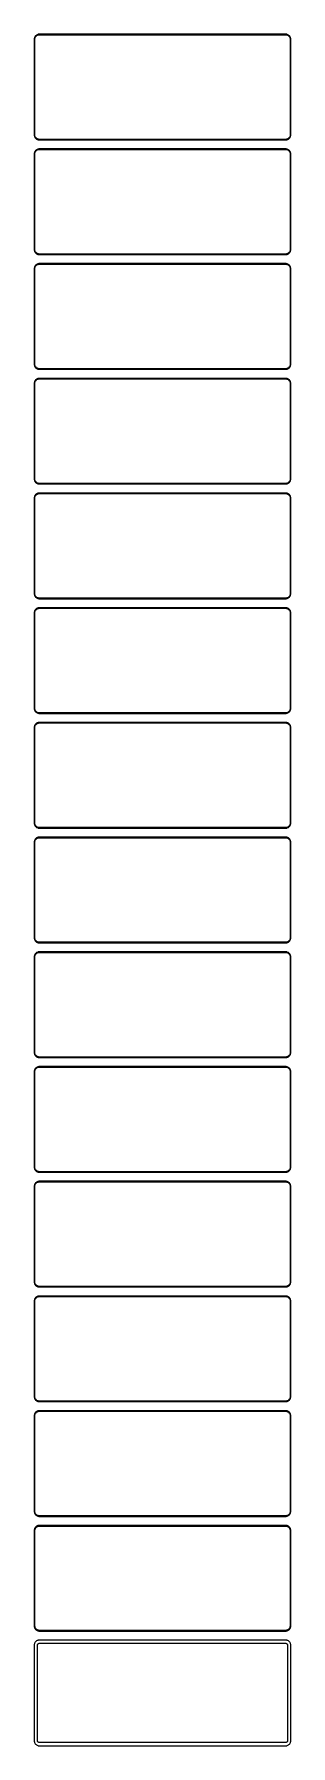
# Model space of a CAD drawing. Header units: metres. Extents: x -128 to 128, y 1658 to 3358.
import ezdxf

# ---------------------------------------------------------------- set-up
doc = ezdxf.new("R2010")
doc.units = ezdxf.units.M

msp = doc.modelspace()

# ---------------------------------------------------------------- linework, layer by layer
for p, q in [((-127.461, 3354.13), (-127.5, 3353.5)), ((-127.5, 3353.5), (-127.5, 3258.5)), ((-127.343, 3354.74), (-127.461, 3354.13)), ((-127.149, 3355.34), (-127.343, 3354.74)), ((-126.882, 3355.91), (-127.149, 3355.34)), ((-127, 3353.25), (-126.963, 3353.85)), ((-127, 3258.75), (-127, 3353.25)), ((-126.963, 3353.85), (-126.851, 3354.43)), ((-126.545, 3356.44), (-126.882, 3355.91)), ((-126.851, 3354.43), (-126.666, 3355)), ((-126.666, 3355), (-126.412, 3355.54)), ((-126.145, 3356.92), (-126.545, 3356.44)), ((-126.412, 3355.54), (-126.093, 3356.04)), ((-125.687, 3357.35), (-126.145, 3356.92)), ((-126.093, 3356.04), (-125.713, 3356.5)), ((-125.713, 3356.5), (-125.278, 3356.91)), ((-125.179, 3357.72), (-125.687, 3357.35)), ((-125.278, 3356.91), (-124.795, 3357.26)), ((-124.629, 3358.02), (-125.179, 3357.72)), ((-124.795, 3357.26), (-124.272, 3357.55)), ((-124.045, 3358.26), (-124.629, 3358.02)), ((-124.272, 3357.55), (-123.718, 3357.77)), ((-123.437, 3358.41), (-124.045, 3358.26)), ((-123.718, 3357.77), (-123.14, 3357.92)), ((-122.814, 3358.49), (-123.437, 3358.41)), ((-123.14, 3357.92), (-122.548, 3357.99)), ((122.814, 3358.49), (-122.814, 3358.49)), ((-122.548, 3357.99), (122.548, 3357.99)), ((122.548, 3357.99), (123.14, 3357.92)), ((123.437, 3358.41), (122.814, 3358.49)), ((123.14, 3357.92), (123.718, 3357.77)), ((124.045, 3358.26), (123.437, 3358.41)), ((123.718, 3357.77), (124.272, 3357.55)), ((124.629, 3358.02), (124.045, 3358.26)), ((124.272, 3357.55), (124.795, 3357.26)), ((125.179, 3357.72), (124.629, 3358.02)), ((124.795, 3357.26), (125.278, 3356.91)), ((125.687, 3357.35), (125.179, 3357.72)), ((125.278, 3356.91), (125.713, 3356.5)), ((126.145, 3356.92), (125.687, 3357.35)), ((125.713, 3356.5), (126.093, 3356.04)), ((126.093, 3356.04), (126.412, 3355.54)), ((126.545, 3356.44), (126.145, 3356.92)), ((126.412, 3355.54), (126.666, 3355)), ((126.882, 3355.91), (126.545, 3356.44)), ((126.666, 3355), (126.851, 3354.43)), ((126.851, 3354.43), (126.963, 3353.85)), ((127.149, 3355.34), (126.882, 3355.91)), ((126.963, 3353.85), (127, 3353.25)), ((127, 3353.25), (127, 3258.75)), ((127.343, 3354.74), (127.149, 3355.34)), ((127.461, 3354.13), (127.343, 3354.74)), ((127.5, 3353.5), (127.461, 3354.13)), ((127.5, 3258.5), (127.5, 3353.5)), ((-127.5, 3258.5), (-127.461, 3257.87)), ((-127.461, 3257.87), (-127.343, 3257.26)), ((-127.343, 3257.26), (-127.149, 3256.66)), ((-127.149, 3256.66), (-126.882, 3256.09)), ((-126.963, 3258.15), (-127, 3258.75)), ((-126.851, 3257.57), (-126.963, 3258.15)), ((-126.882, 3256.09), (-126.545, 3255.56)), ((-126.666, 3257), (-126.851, 3257.57)), ((-126.412, 3256.46), (-126.666, 3257)), ((-126.545, 3255.56), (-126.145, 3255.08)), ((-126.093, 3255.96), (-126.412, 3256.46)), ((-126.145, 3255.08), (-125.687, 3254.65)), ((-125.713, 3255.5), (-126.093, 3255.96)), ((-125.278, 3255.09), (-125.713, 3255.5)), ((-125.687, 3254.65), (-125.179, 3254.28)), ((-124.795, 3254.74), (-125.278, 3255.09)), ((-125.179, 3254.28), (-124.629, 3253.98)), ((-124.272, 3254.45), (-124.795, 3254.74)), ((-124.629, 3253.98), (-124.045, 3253.74)), ((-123.718, 3254.23), (-124.272, 3254.45)), ((-124.045, 3253.74), (-123.437, 3253.59)), ((-123.14, 3254.08), (-123.718, 3254.23)), ((-123.437, 3253.59), (-122.814, 3253.51)), ((-122.548, 3254.01), (-123.14, 3254.08)), ((-122.814, 3253.51), (122.814, 3253.51)), ((122.548, 3254.01), (-122.548, 3254.01)), ((123.14, 3254.08), (122.548, 3254.01)), ((122.814, 3253.51), (123.437, 3253.59)), ((123.718, 3254.23), (123.14, 3254.08)), ((123.437, 3253.59), (124.045, 3253.74)), ((124.272, 3254.45), (123.718, 3254.23)), ((124.045, 3253.74), (124.629, 3253.98)), ((124.795, 3254.74), (124.272, 3254.45)), ((124.629, 3253.98), (125.179, 3254.28)), ((125.278, 3255.09), (124.795, 3254.74)), ((125.179, 3254.28), (125.687, 3254.65)), ((125.713, 3255.5), (125.278, 3255.09)), ((125.687, 3254.65), (126.145, 3255.08)), ((126.093, 3255.96), (125.713, 3255.5)), ((126.412, 3256.46), (126.093, 3255.96)), ((126.145, 3255.08), (126.545, 3255.56)), ((126.666, 3257), (126.412, 3256.46)), ((126.545, 3255.56), (126.882, 3256.09)), ((126.851, 3257.57), (126.666, 3257)), ((126.963, 3258.15), (126.851, 3257.57)), ((126.882, 3256.09), (127.149, 3256.66)), ((127, 3258.75), (126.963, 3258.15)), ((127.149, 3256.66), (127.343, 3257.26)), ((127.343, 3257.26), (127.461, 3257.87)), ((127.461, 3257.87), (127.5, 3258.5)), ((-127.461, 3240.13), (-127.5, 3239.5)), ((-127.5, 3239.5), (-127.5, 3144.5)), ((-127.343, 3240.74), (-127.461, 3240.13)), ((-127.149, 3241.34), (-127.343, 3240.74)), ((-126.882, 3241.91), (-127.149, 3241.34)), ((-127, 3239.25), (-126.963, 3239.85)), ((-127, 3144.75), (-127, 3239.25)), ((-126.963, 3239.85), (-126.851, 3240.43)), ((-126.545, 3242.44), (-126.882, 3241.91)), ((-126.851, 3240.43), (-126.666, 3241)), ((-126.666, 3241), (-126.412, 3241.54)), ((-126.145, 3242.92), (-126.545, 3242.44)), ((-126.412, 3241.54), (-126.093, 3242.04)), ((-125.687, 3243.35), (-126.145, 3242.92)), ((-126.093, 3242.04), (-125.713, 3242.5)), ((-125.713, 3242.5), (-125.278, 3242.91)), ((-125.179, 3243.72), (-125.687, 3243.35)), ((-125.278, 3242.91), (-124.795, 3243.26)), ((-124.629, 3244.02), (-125.179, 3243.72)), ((-124.795, 3243.26), (-124.272, 3243.55)), ((-124.045, 3244.26), (-124.629, 3244.02)), ((-124.272, 3243.55), (-123.718, 3243.77)), ((-123.437, 3244.41), (-124.045, 3244.26)), ((-123.718, 3243.77), (-123.14, 3243.92)), ((-122.814, 3244.49), (-123.437, 3244.41)), ((-123.14, 3243.92), (-122.548, 3243.99)), ((122.814, 3244.49), (-122.814, 3244.49)), ((-122.548, 3243.99), (122.548, 3243.99)), ((122.548, 3243.99), (123.14, 3243.92)), ((123.437, 3244.41), (122.814, 3244.49)), ((123.14, 3243.92), (123.718, 3243.77)), ((124.045, 3244.26), (123.437, 3244.41)), ((123.718, 3243.77), (124.272, 3243.55)), ((124.629, 3244.02), (124.045, 3244.26)), ((124.272, 3243.55), (124.795, 3243.26)), ((125.179, 3243.72), (124.629, 3244.02)), ((124.795, 3243.26), (125.278, 3242.91)), ((125.687, 3243.35), (125.179, 3243.72)), ((125.278, 3242.91), (125.713, 3242.5)), ((126.145, 3242.92), (125.687, 3243.35)), ((125.713, 3242.5), (126.093, 3242.04)), ((126.093, 3242.04), (126.412, 3241.54)), ((126.545, 3242.44), (126.145, 3242.92)), ((126.412, 3241.54), (126.666, 3241)), ((126.882, 3241.91), (126.545, 3242.44)), ((126.666, 3241), (126.851, 3240.43)), ((126.851, 3240.43), (126.963, 3239.85)), ((127.149, 3241.34), (126.882, 3241.91)), ((126.963, 3239.85), (127, 3239.25)), ((127, 3239.25), (127, 3144.75)), ((127.343, 3240.74), (127.149, 3241.34)), ((127.461, 3240.13), (127.343, 3240.74)), ((127.5, 3239.5), (127.461, 3240.13)), ((127.5, 3144.5), (127.5, 3239.5)), ((-127.5, 3144.5), (-127.461, 3143.87)), ((-127.461, 3143.87), (-127.343, 3143.26)), ((-127.343, 3143.26), (-127.149, 3142.66)), ((-127.149, 3142.66), (-126.882, 3142.09)), ((-126.963, 3144.15), (-127, 3144.75)), ((-126.851, 3143.57), (-126.963, 3144.15)), ((-126.882, 3142.09), (-126.545, 3141.56)), ((-126.666, 3143), (-126.851, 3143.57)), ((-126.412, 3142.46), (-126.666, 3143)), ((-126.545, 3141.56), (-126.145, 3141.08)), ((-126.093, 3141.96), (-126.412, 3142.46)), ((-126.145, 3141.08), (-125.687, 3140.65)), ((-125.713, 3141.5), (-126.093, 3141.96)), ((-125.278, 3141.09), (-125.713, 3141.5)), ((-125.687, 3140.65), (-125.179, 3140.28)), ((-124.795, 3140.74), (-125.278, 3141.09)), ((-125.179, 3140.28), (-124.629, 3139.98)), ((-124.629, 3130.02), (-125.179, 3129.72)), ((-124.272, 3140.45), (-124.795, 3140.74)), ((-124.629, 3139.98), (-124.045, 3139.74)), ((-124.045, 3130.26), (-124.629, 3130.02)), ((-123.718, 3140.23), (-124.272, 3140.45)), ((-124.045, 3139.74), (-123.437, 3139.59)), ((-123.437, 3130.41), (-124.045, 3130.26)), ((-123.14, 3140.08), (-123.718, 3140.23)), ((-123.718, 3129.77), (-123.14, 3129.92)), ((-123.437, 3139.59), (-122.814, 3139.51)), ((-122.814, 3130.49), (-123.437, 3130.41)), ((-122.548, 3140.01), (-123.14, 3140.08)), ((-123.14, 3129.92), (-122.548, 3129.99)), ((-122.814, 3139.51), (122.814, 3139.51)), ((122.814, 3130.49), (-122.814, 3130.49)), ((122.548, 3140.01), (-122.548, 3140.01)), ((-122.548, 3129.99), (122.548, 3129.99)), ((123.14, 3140.08), (122.548, 3140.01)), ((122.548, 3129.99), (123.14, 3129.92)), ((122.814, 3139.51), (123.437, 3139.59)), ((123.437, 3130.41), (122.814, 3130.49)), ((123.718, 3140.23), (123.14, 3140.08)), ((123.14, 3129.92), (123.718, 3129.77)), ((123.437, 3139.59), (124.045, 3139.74)), ((124.045, 3130.26), (123.437, 3130.41)), ((124.272, 3140.45), (123.718, 3140.23)), ((124.045, 3139.74), (124.629, 3139.98)), ((124.629, 3130.02), (124.045, 3130.26)), ((124.795, 3140.74), (124.272, 3140.45)), ((124.629, 3139.98), (125.179, 3140.28)), ((125.179, 3129.72), (124.629, 3130.02)), ((125.278, 3141.09), (124.795, 3140.74)), ((125.179, 3140.28), (125.687, 3140.65)), ((125.713, 3141.5), (125.278, 3141.09)), ((125.687, 3140.65), (126.145, 3141.08)), ((126.093, 3141.96), (125.713, 3141.5)), ((126.412, 3142.46), (126.093, 3141.96)), ((126.145, 3141.08), (126.545, 3141.56)), ((126.666, 3143), (126.412, 3142.46)), ((126.545, 3141.56), (126.882, 3142.09)), ((126.851, 3143.57), (126.666, 3143)), ((126.963, 3144.15), (126.851, 3143.57)), ((126.882, 3142.09), (127.149, 3142.66)), ((127, 3144.75), (126.963, 3144.15)), ((127.149, 3142.66), (127.343, 3143.26)), ((127.343, 3143.26), (127.461, 3143.87)), ((127.461, 3143.87), (127.5, 3144.5)), ((-127.461, 3126.13), (-127.5, 3125.5)), ((-127.5, 3125.5), (-127.5, 3030.5)), ((-127.343, 3126.74), (-127.461, 3126.13)), ((-127.149, 3127.34), (-127.343, 3126.74)), ((-126.882, 3127.91), (-127.149, 3127.34)), ((-127, 3125.25), (-126.963, 3125.85)), ((-127, 3030.75), (-127, 3125.25)), ((-126.963, 3125.85), (-126.851, 3126.43)), ((-126.545, 3128.44), (-126.882, 3127.91)), ((-126.851, 3126.43), (-126.666, 3127)), ((-126.666, 3127), (-126.412, 3127.54)), ((-126.145, 3128.92), (-126.545, 3128.44)), ((-126.412, 3127.54), (-126.093, 3128.04)), ((-125.687, 3129.35), (-126.145, 3128.92)), ((-126.093, 3128.04), (-125.713, 3128.5)), ((-125.713, 3128.5), (-125.278, 3128.91)), ((-125.179, 3129.72), (-125.687, 3129.35)), ((-125.278, 3128.91), (-124.795, 3129.26)), ((-124.795, 3129.26), (-124.272, 3129.55)), ((-124.272, 3129.55), (-123.718, 3129.77)), ((123.718, 3129.77), (124.272, 3129.55)), ((124.272, 3129.55), (124.795, 3129.26)), ((124.795, 3129.26), (125.278, 3128.91)), ((125.687, 3129.35), (125.179, 3129.72)), ((125.278, 3128.91), (125.713, 3128.5)), ((126.145, 3128.92), (125.687, 3129.35)), ((125.713, 3128.5), (126.093, 3128.04)), ((126.093, 3128.04), (126.412, 3127.54)), ((126.545, 3128.44), (126.145, 3128.92)), ((126.412, 3127.54), (126.666, 3127)), ((126.882, 3127.91), (126.545, 3128.44)), ((126.666, 3127), (126.851, 3126.43)), ((126.851, 3126.43), (126.963, 3125.85)), ((127.149, 3127.34), (126.882, 3127.91)), ((126.963, 3125.85), (127, 3125.25)), ((127, 3125.25), (127, 3030.75)), ((127.343, 3126.74), (127.149, 3127.34)), ((127.461, 3126.13), (127.343, 3126.74)), ((127.5, 3125.5), (127.461, 3126.13)), ((127.5, 3030.5), (127.5, 3125.5)), ((-127.5, 3030.5), (-127.461, 3029.87)), ((-127.461, 3029.87), (-127.343, 3029.26)), ((-127.343, 3029.26), (-127.149, 3028.66)), ((-127.149, 3028.66), (-126.882, 3028.09)), ((-126.963, 3030.15), (-127, 3030.75)), ((-126.851, 3029.57), (-126.963, 3030.15)), ((-126.882, 3028.09), (-126.545, 3027.56)), ((-126.666, 3029), (-126.851, 3029.57)), ((-126.412, 3028.46), (-126.666, 3029)), ((-126.093, 3027.96), (-126.412, 3028.46)), ((-125.713, 3027.5), (-126.093, 3027.96)), ((126.093, 3027.96), (125.713, 3027.5)), ((126.412, 3028.46), (126.093, 3027.96)), ((126.666, 3029), (126.412, 3028.46)), ((126.545, 3027.56), (126.882, 3028.09)), ((126.851, 3029.57), (126.666, 3029)), ((126.963, 3030.15), (126.851, 3029.57)), ((126.882, 3028.09), (127.149, 3028.66)), ((127, 3030.75), (126.963, 3030.15)), ((127.149, 3028.66), (127.343, 3029.26)), ((127.343, 3029.26), (127.461, 3029.87)), ((127.461, 3029.87), (127.5, 3030.5)), ((-127.461, 3012.13), (-127.5, 3011.5)), ((-127.5, 3011.5), (-127.5, 2916.5)), ((-127.343, 3012.74), (-127.461, 3012.13)), ((-127.149, 3013.34), (-127.343, 3012.74)), ((-126.882, 3013.91), (-127.149, 3013.34)), ((-127, 3011.25), (-126.963, 3011.85)), ((-127, 2916.75), (-127, 3011.25)), ((-126.963, 3011.85), (-126.851, 3012.43)), ((-126.545, 3014.44), (-126.882, 3013.91)), ((-126.851, 3012.43), (-126.666, 3013)), ((-126.666, 3013), (-126.412, 3013.54)), ((-126.545, 3027.56), (-126.145, 3027.08)), ((-126.145, 3014.92), (-126.545, 3014.44)), ((-126.412, 3013.54), (-126.093, 3014.04)), ((-126.145, 3027.08), (-125.687, 3026.65)), ((-125.687, 3015.35), (-126.145, 3014.92)), ((-126.093, 3014.04), (-125.713, 3014.5)), ((-125.278, 3027.09), (-125.713, 3027.5)), ((-125.713, 3014.5), (-125.278, 3014.91)), ((-125.687, 3026.65), (-125.179, 3026.28)), ((-125.179, 3015.72), (-125.687, 3015.35)), ((-124.795, 3026.74), (-125.278, 3027.09)), ((-125.278, 3014.91), (-124.795, 3015.26)), ((-125.179, 3026.28), (-124.629, 3025.98)), ((-124.629, 3016.02), (-125.179, 3015.72)), ((-124.272, 3026.45), (-124.795, 3026.74)), ((-124.795, 3015.26), (-124.272, 3015.55)), ((-124.629, 3025.98), (-124.045, 3025.74)), ((-124.045, 3016.26), (-124.629, 3016.02)), ((-123.718, 3026.23), (-124.272, 3026.45)), ((-124.272, 3015.55), (-123.718, 3015.77)), ((-124.045, 3025.74), (-123.437, 3025.59)), ((-123.437, 3016.41), (-124.045, 3016.26)), ((-123.14, 3026.08), (-123.718, 3026.23)), ((-123.718, 3015.77), (-123.14, 3015.92)), ((-123.437, 3025.59), (-122.814, 3025.51)), ((-122.814, 3016.49), (-123.437, 3016.41)), ((-122.548, 3026.01), (-123.14, 3026.08)), ((-123.14, 3015.92), (-122.548, 3015.99)), ((-122.814, 3025.51), (122.814, 3025.51)), ((122.814, 3016.49), (-122.814, 3016.49)), ((122.548, 3026.01), (-122.548, 3026.01)), ((-122.548, 3015.99), (122.548, 3015.99)), ((123.14, 3026.08), (122.548, 3026.01)), ((122.548, 3015.99), (123.14, 3015.92)), ((122.814, 3025.51), (123.437, 3025.59)), ((123.437, 3016.41), (122.814, 3016.49)), ((123.718, 3026.23), (123.14, 3026.08)), ((123.14, 3015.92), (123.718, 3015.77)), ((123.437, 3025.59), (124.045, 3025.74)), ((124.045, 3016.26), (123.437, 3016.41)), ((124.272, 3026.45), (123.718, 3026.23)), ((123.718, 3015.77), (124.272, 3015.55)), ((124.045, 3025.74), (124.629, 3025.98)), ((124.629, 3016.02), (124.045, 3016.26)), ((124.795, 3026.74), (124.272, 3026.45)), ((124.272, 3015.55), (124.795, 3015.26)), ((124.629, 3025.98), (125.179, 3026.28)), ((125.179, 3015.72), (124.629, 3016.02)), ((125.278, 3027.09), (124.795, 3026.74)), ((124.795, 3015.26), (125.278, 3014.91)), ((125.179, 3026.28), (125.687, 3026.65)), ((125.687, 3015.35), (125.179, 3015.72)), ((125.713, 3027.5), (125.278, 3027.09)), ((125.278, 3014.91), (125.713, 3014.5)), ((125.687, 3026.65), (126.145, 3027.08)), ((126.145, 3014.92), (125.687, 3015.35)), ((125.713, 3014.5), (126.093, 3014.04)), ((126.093, 3014.04), (126.412, 3013.54)), ((126.145, 3027.08), (126.545, 3027.56)), ((126.545, 3014.44), (126.145, 3014.92)), ((126.412, 3013.54), (126.666, 3013)), ((126.882, 3013.91), (126.545, 3014.44)), ((126.666, 3013), (126.851, 3012.43)), ((126.851, 3012.43), (126.963, 3011.85)), ((127.149, 3013.34), (126.882, 3013.91)), ((126.963, 3011.85), (127, 3011.25)), ((127, 3011.25), (127, 2916.75)), ((127.343, 3012.74), (127.149, 3013.34)), ((127.461, 3012.13), (127.343, 3012.74)), ((127.5, 3011.5), (127.461, 3012.13)), ((127.5, 2916.5), (127.5, 3011.5)), ((-127.5, 2916.5), (-127.461, 2915.87)), ((-127.461, 2915.87), (-127.343, 2915.26)), ((-127.343, 2915.26), (-127.149, 2914.66)), ((-127.149, 2914.66), (-126.882, 2914.09)), ((-126.963, 2916.15), (-127, 2916.75)), ((-126.851, 2915.57), (-126.963, 2916.15)), ((-126.882, 2914.09), (-126.545, 2913.56)), ((-126.666, 2915), (-126.851, 2915.57)), ((-126.412, 2914.46), (-126.666, 2915)), ((-126.545, 2913.56), (-126.145, 2913.08)), ((-126.093, 2913.96), (-126.412, 2914.46)), ((-126.145, 2913.08), (-125.687, 2912.65)), ((-125.713, 2913.5), (-126.093, 2913.96)), ((-125.278, 2913.09), (-125.713, 2913.5)), ((-125.687, 2912.65), (-125.179, 2912.28)), ((-124.795, 2912.74), (-125.278, 2913.09)), ((-125.179, 2912.28), (-124.629, 2911.98)), ((-124.272, 2912.45), (-124.795, 2912.74)), ((-124.629, 2911.98), (-124.045, 2911.74)), ((-123.718, 2912.23), (-124.272, 2912.45)), ((-124.045, 2911.74), (-123.437, 2911.59)), ((-123.14, 2912.08), (-123.718, 2912.23)), ((-123.437, 2911.59), (-122.814, 2911.51)), ((-122.548, 2912.01), (-123.14, 2912.08)), ((-122.814, 2911.51), (122.814, 2911.51)), ((122.548, 2912.01), (-122.548, 2912.01)), ((123.14, 2912.08), (122.548, 2912.01)), ((122.814, 2911.51), (123.437, 2911.59)), ((123.718, 2912.23), (123.14, 2912.08)), ((123.437, 2911.59), (124.045, 2911.74)), ((124.272, 2912.45), (123.718, 2912.23)), ((124.045, 2911.74), (124.629, 2911.98)), ((124.795, 2912.74), (124.272, 2912.45)), ((124.629, 2911.98), (125.179, 2912.28)), ((125.278, 2913.09), (124.795, 2912.74)), ((125.179, 2912.28), (125.687, 2912.65)), ((125.713, 2913.5), (125.278, 2913.09)), ((125.687, 2912.65), (126.145, 2913.08)), ((126.093, 2913.96), (125.713, 2913.5)), ((126.412, 2914.46), (126.093, 2913.96)), ((126.145, 2913.08), (126.545, 2913.56)), ((126.666, 2915), (126.412, 2914.46)), ((126.545, 2913.56), (126.882, 2914.09)), ((126.851, 2915.57), (126.666, 2915)), ((126.963, 2916.15), (126.851, 2915.57)), ((126.882, 2914.09), (127.149, 2914.66)), ((127, 2916.75), (126.963, 2916.15)), ((127.149, 2914.66), (127.343, 2915.26)), ((127.343, 2915.26), (127.461, 2915.87)), ((127.461, 2915.87), (127.5, 2916.5)), ((-127.461, 2898.13), (-127.5, 2897.5)), ((-127.5, 2897.5), (-127.5, 2802.5)), ((-127.343, 2898.74), (-127.461, 2898.13)), ((-127.149, 2899.34), (-127.343, 2898.74)), ((-126.882, 2899.91), (-127.149, 2899.34)), ((-127, 2897.25), (-126.963, 2897.85)), ((-127, 2802.75), (-127, 2897.25)), ((-126.963, 2897.85), (-126.851, 2898.43)), ((-126.545, 2900.44), (-126.882, 2899.91)), ((-126.851, 2898.43), (-126.666, 2899)), ((-126.666, 2899), (-126.412, 2899.54)), ((-126.145, 2900.92), (-126.545, 2900.44)), ((-126.412, 2899.54), (-126.093, 2900.04)), ((-125.687, 2901.35), (-126.145, 2900.92)), ((-126.093, 2900.04), (-125.713, 2900.5)), ((-125.713, 2900.5), (-125.278, 2900.91)), ((-125.179, 2901.72), (-125.687, 2901.35)), ((-125.278, 2900.91), (-124.795, 2901.26)), ((-124.629, 2902.02), (-125.179, 2901.72)), ((-124.795, 2901.26), (-124.272, 2901.55)), ((-124.045, 2902.26), (-124.629, 2902.02)), ((-124.272, 2901.55), (-123.718, 2901.77)), ((-123.437, 2902.41), (-124.045, 2902.26)), ((-123.718, 2901.77), (-123.14, 2901.92)), ((-122.814, 2902.49), (-123.437, 2902.41)), ((-123.14, 2901.92), (-122.548, 2901.99)), ((122.814, 2902.49), (-122.814, 2902.49)), ((-122.548, 2901.99), (122.548, 2901.99)), ((122.548, 2901.99), (123.14, 2901.92)), ((123.437, 2902.41), (122.814, 2902.49)), ((123.14, 2901.92), (123.718, 2901.77)), ((124.045, 2902.26), (123.437, 2902.41)), ((123.718, 2901.77), (124.272, 2901.55)), ((124.629, 2902.02), (124.045, 2902.26)), ((124.272, 2901.55), (124.795, 2901.26)), ((125.179, 2901.72), (124.629, 2902.02)), ((124.795, 2901.26), (125.278, 2900.91)), ((125.687, 2901.35), (125.179, 2901.72)), ((125.278, 2900.91), (125.713, 2900.5)), ((126.145, 2900.92), (125.687, 2901.35)), ((125.713, 2900.5), (126.093, 2900.04)), ((126.093, 2900.04), (126.412, 2899.54)), ((126.545, 2900.44), (126.145, 2900.92)), ((126.412, 2899.54), (126.666, 2899)), ((126.882, 2899.91), (126.545, 2900.44)), ((126.666, 2899), (126.851, 2898.43)), ((126.851, 2898.43), (126.963, 2897.85)), ((127.149, 2899.34), (126.882, 2899.91)), ((126.963, 2897.85), (127, 2897.25)), ((127, 2897.25), (127, 2802.75)), ((127.343, 2898.74), (127.149, 2899.34)), ((127.461, 2898.13), (127.343, 2898.74)), ((127.5, 2897.5), (127.461, 2898.13)), ((127.5, 2802.5), (127.5, 2897.5)), ((-127.5, 2802.5), (-127.461, 2801.87)), ((-127.461, 2801.87), (-127.343, 2801.26)), ((-127.343, 2801.26), (-127.149, 2800.66)), ((-127.149, 2800.66), (-126.882, 2800.09)), ((-126.963, 2802.15), (-127, 2802.75)), ((-126.851, 2801.57), (-126.963, 2802.15)), ((-126.882, 2800.09), (-126.545, 2799.56)), ((-126.666, 2801), (-126.851, 2801.57)), ((-126.412, 2800.46), (-126.666, 2801)), ((-126.545, 2799.56), (-126.145, 2799.08)), ((-126.093, 2799.96), (-126.412, 2800.46)), ((-126.145, 2799.08), (-125.687, 2798.65)), ((-125.713, 2799.5), (-126.093, 2799.96)), ((-125.278, 2799.09), (-125.713, 2799.5)), ((-125.687, 2798.65), (-125.179, 2798.28)), ((-124.795, 2798.74), (-125.278, 2799.09)), ((-125.179, 2798.28), (-124.629, 2797.98)), ((-124.272, 2798.45), (-124.795, 2798.74)), ((-124.629, 2797.98), (-124.045, 2797.74)), ((-123.718, 2798.23), (-124.272, 2798.45)), ((-124.045, 2797.74), (-123.437, 2797.59)), ((-123.14, 2798.08), (-123.718, 2798.23)), ((-123.437, 2797.59), (-122.814, 2797.51)), ((-122.548, 2798.01), (-123.14, 2798.08)), ((-122.814, 2797.51), (122.814, 2797.51)), ((122.548, 2798.01), (-122.548, 2798.01)), ((123.14, 2798.08), (122.548, 2798.01)), ((122.814, 2797.51), (123.437, 2797.59)), ((123.718, 2798.23), (123.14, 2798.08)), ((123.437, 2797.59), (124.045, 2797.74)), ((124.272, 2798.45), (123.718, 2798.23)), ((124.045, 2797.74), (124.629, 2797.98)), ((124.795, 2798.74), (124.272, 2798.45)), ((124.629, 2797.98), (125.179, 2798.28)), ((125.278, 2799.09), (124.795, 2798.74)), ((125.179, 2798.28), (125.687, 2798.65)), ((125.713, 2799.5), (125.278, 2799.09)), ((125.687, 2798.65), (126.145, 2799.08)), ((126.093, 2799.96), (125.713, 2799.5)), ((126.412, 2800.46), (126.093, 2799.96)), ((126.145, 2799.08), (126.545, 2799.56)), ((126.666, 2801), (126.412, 2800.46)), ((126.545, 2799.56), (126.882, 2800.09)), ((126.851, 2801.57), (126.666, 2801)), ((126.963, 2802.15), (126.851, 2801.57)), ((126.882, 2800.09), (127.149, 2800.66)), ((127, 2802.75), (126.963, 2802.15)), ((127.149, 2800.66), (127.343, 2801.26)), ((127.343, 2801.26), (127.461, 2801.87)), ((127.461, 2801.87), (127.5, 2802.5)), ((-127.461, 2784.13), (-127.5, 2783.5)), ((-127.5, 2783.5), (-127.5, 2688.5)), ((-127.343, 2784.74), (-127.461, 2784.13)), ((-127.149, 2785.34), (-127.343, 2784.74)), ((-126.882, 2785.91), (-127.149, 2785.34)), ((-127, 2783.25), (-126.963, 2783.85)), ((-127, 2688.75), (-127, 2783.25)), ((-126.963, 2783.85), (-126.851, 2784.43)), ((-126.545, 2786.44), (-126.882, 2785.91)), ((-126.851, 2784.43), (-126.666, 2785)), ((-126.666, 2785), (-126.412, 2785.54)), ((-126.145, 2786.92), (-126.545, 2786.44)), ((-126.412, 2785.54), (-126.093, 2786.04)), ((-125.687, 2787.35), (-126.145, 2786.92)), ((-126.093, 2786.04), (-125.713, 2786.5)), ((-125.713, 2786.5), (-125.278, 2786.91)), ((-125.179, 2787.72), (-125.687, 2787.35)), ((-125.278, 2786.91), (-124.795, 2787.26)), ((-124.629, 2788.02), (-125.179, 2787.72)), ((-124.795, 2787.26), (-124.272, 2787.55)), ((-124.045, 2788.26), (-124.629, 2788.02)), ((-124.272, 2787.55), (-123.718, 2787.77)), ((-123.437, 2788.41), (-124.045, 2788.26)), ((-123.718, 2787.77), (-123.14, 2787.92)), ((-122.814, 2788.49), (-123.437, 2788.41)), ((-123.14, 2787.92), (-122.548, 2787.99)), ((122.814, 2788.49), (-122.814, 2788.49)), ((-122.548, 2787.99), (122.548, 2787.99)), ((122.548, 2787.99), (123.14, 2787.92)), ((123.437, 2788.41), (122.814, 2788.49)), ((123.14, 2787.92), (123.718, 2787.77)), ((124.045, 2788.26), (123.437, 2788.41)), ((123.718, 2787.77), (124.272, 2787.55)), ((124.629, 2788.02), (124.045, 2788.26)), ((124.272, 2787.55), (124.795, 2787.26)), ((125.179, 2787.72), (124.629, 2788.02)), ((124.795, 2787.26), (125.278, 2786.91)), ((125.687, 2787.35), (125.179, 2787.72)), ((125.278, 2786.91), (125.713, 2786.5)), ((126.145, 2786.92), (125.687, 2787.35)), ((125.713, 2786.5), (126.093, 2786.04)), ((126.093, 2786.04), (126.412, 2785.54)), ((126.545, 2786.44), (126.145, 2786.92)), ((126.412, 2785.54), (126.666, 2785)), ((126.882, 2785.91), (126.545, 2786.44)), ((126.666, 2785), (126.851, 2784.43)), ((126.851, 2784.43), (126.963, 2783.85)), ((127.149, 2785.34), (126.882, 2785.91)), ((126.963, 2783.85), (127, 2783.25)), ((127, 2783.25), (127, 2688.75)), ((127.343, 2784.74), (127.149, 2785.34)), ((127.461, 2784.13), (127.343, 2784.74)), ((127.5, 2783.5), (127.461, 2784.13)), ((127.5, 2688.5), (127.5, 2783.5)), ((-127.5, 2688.5), (-127.461, 2687.87)), ((-127.461, 2687.87), (-127.343, 2687.26)), ((-126.963, 2688.15), (-127, 2688.75)), ((-126.851, 2687.57), (-126.963, 2688.15)), ((-126.666, 2687), (-126.851, 2687.57)), ((126.851, 2687.57), (126.666, 2687)), ((126.963, 2688.15), (126.851, 2687.57)), ((127, 2688.75), (126.963, 2688.15)), ((127.343, 2687.26), (127.461, 2687.87)), ((127.461, 2687.87), (127.5, 2688.5)), ((-127.343, 2670.74), (-127.461, 2670.13)), ((-127.343, 2687.26), (-127.149, 2686.66)), ((-127.149, 2671.34), (-127.343, 2670.74)), ((-127.149, 2686.66), (-126.882, 2686.09)), ((-126.882, 2671.91), (-127.149, 2671.34)), ((-126.882, 2686.09), (-126.545, 2685.56)), ((-126.545, 2672.44), (-126.882, 2671.91)), ((-126.851, 2670.43), (-126.666, 2671)), ((-126.412, 2686.46), (-126.666, 2687)), ((-126.666, 2671), (-126.412, 2671.54)), ((-126.545, 2685.56), (-126.145, 2685.08)), ((-126.145, 2672.92), (-126.545, 2672.44)), ((-126.093, 2685.96), (-126.412, 2686.46)), ((-126.412, 2671.54), (-126.093, 2672.04)), ((-126.145, 2685.08), (-125.687, 2684.65)), ((-125.687, 2673.35), (-126.145, 2672.92)), ((-125.713, 2685.5), (-126.093, 2685.96)), ((-126.093, 2672.04), (-125.713, 2672.5)), ((-125.278, 2685.09), (-125.713, 2685.5)), ((-125.713, 2672.5), (-125.278, 2672.91)), ((-125.687, 2684.65), (-125.179, 2684.28)), ((-125.179, 2673.72), (-125.687, 2673.35)), ((-124.795, 2684.74), (-125.278, 2685.09)), ((-125.278, 2672.91), (-124.795, 2673.26)), ((-125.179, 2684.28), (-124.629, 2683.98)), ((-124.629, 2674.02), (-125.179, 2673.72)), ((-124.272, 2684.45), (-124.795, 2684.74)), ((-124.795, 2673.26), (-124.272, 2673.55)), ((-124.629, 2683.98), (-124.045, 2683.74)), ((-124.045, 2674.26), (-124.629, 2674.02)), ((-123.718, 2684.23), (-124.272, 2684.45)), ((-124.272, 2673.55), (-123.718, 2673.77)), ((-124.045, 2683.74), (-123.437, 2683.59)), ((-123.437, 2674.41), (-124.045, 2674.26)), ((-123.14, 2684.08), (-123.718, 2684.23)), ((-123.718, 2673.77), (-123.14, 2673.92)), ((-123.437, 2683.59), (-122.814, 2683.51)), ((-122.814, 2674.49), (-123.437, 2674.41)), ((-122.548, 2684.01), (-123.14, 2684.08)), ((-123.14, 2673.92), (-122.548, 2673.99)), ((-122.814, 2683.51), (122.814, 2683.51)), ((122.814, 2674.49), (-122.814, 2674.49)), ((122.548, 2684.01), (-122.548, 2684.01)), ((-122.548, 2673.99), (122.548, 2673.99)), ((123.14, 2684.08), (122.548, 2684.01)), ((122.548, 2673.99), (123.14, 2673.92)), ((122.814, 2683.51), (123.437, 2683.59)), ((123.437, 2674.41), (122.814, 2674.49)), ((123.718, 2684.23), (123.14, 2684.08)), ((123.14, 2673.92), (123.718, 2673.77)), ((123.437, 2683.59), (124.045, 2683.74)), ((124.045, 2674.26), (123.437, 2674.41)), ((124.272, 2684.45), (123.718, 2684.23)), ((123.718, 2673.77), (124.272, 2673.55)), ((124.045, 2683.74), (124.629, 2683.98)), ((124.629, 2674.02), (124.045, 2674.26)), ((124.795, 2684.74), (124.272, 2684.45)), ((124.272, 2673.55), (124.795, 2673.26)), ((124.629, 2683.98), (125.179, 2684.28)), ((125.179, 2673.72), (124.629, 2674.02)), ((125.278, 2685.09), (124.795, 2684.74)), ((124.795, 2673.26), (125.278, 2672.91)), ((125.179, 2684.28), (125.687, 2684.65)), ((125.687, 2673.35), (125.179, 2673.72)), ((125.713, 2685.5), (125.278, 2685.09)), ((125.278, 2672.91), (125.713, 2672.5)), ((125.687, 2684.65), (126.145, 2685.08)), ((126.145, 2672.92), (125.687, 2673.35)), ((126.093, 2685.96), (125.713, 2685.5)), ((125.713, 2672.5), (126.093, 2672.04)), ((126.412, 2686.46), (126.093, 2685.96)), ((126.093, 2672.04), (126.412, 2671.54)), ((126.145, 2685.08), (126.545, 2685.56)), ((126.545, 2672.44), (126.145, 2672.92)), ((126.666, 2687), (126.412, 2686.46)), ((126.412, 2671.54), (126.666, 2671)), ((126.545, 2685.56), (126.882, 2686.09)), ((126.882, 2671.91), (126.545, 2672.44)), ((126.666, 2671), (126.851, 2670.43)), ((126.882, 2686.09), (127.149, 2686.66)), ((127.149, 2671.34), (126.882, 2671.91)), ((127.149, 2686.66), (127.343, 2687.26)), ((127.343, 2670.74), (127.149, 2671.34)), ((127.461, 2670.13), (127.343, 2670.74)), ((-127.461, 2670.13), (-127.5, 2669.5)), ((-127.5, 2669.5), (-127.5, 2574.5)), ((-127, 2669.25), (-126.963, 2669.85)), ((-127, 2574.75), (-127, 2669.25)), ((-126.963, 2669.85), (-126.851, 2670.43)), ((126.851, 2670.43), (126.963, 2669.85)), ((126.963, 2669.85), (127, 2669.25)), ((127, 2669.25), (127, 2574.75)), ((127.5, 2669.5), (127.461, 2670.13)), ((127.5, 2574.5), (127.5, 2669.5)), ((-127.5, 2574.5), (-127.461, 2573.87)), ((-127.461, 2573.87), (-127.343, 2573.26)), ((-127.343, 2573.26), (-127.149, 2572.66)), ((-127.149, 2572.66), (-126.882, 2572.09)), ((-126.963, 2574.15), (-127, 2574.75)), ((-126.851, 2573.57), (-126.963, 2574.15)), ((-126.882, 2572.09), (-126.545, 2571.56)), ((-126.666, 2573), (-126.851, 2573.57)), ((-126.412, 2572.46), (-126.666, 2573)), ((-126.545, 2571.56), (-126.145, 2571.08)), ((-126.093, 2571.96), (-126.412, 2572.46)), ((-126.145, 2571.08), (-125.687, 2570.65)), ((-125.713, 2571.5), (-126.093, 2571.96)), ((-125.278, 2571.09), (-125.713, 2571.5)), ((-125.687, 2570.65), (-125.179, 2570.28)), ((-124.795, 2570.74), (-125.278, 2571.09)), ((-125.179, 2570.28), (-124.629, 2569.98)), ((-124.272, 2570.45), (-124.795, 2570.74)), ((-124.629, 2569.98), (-124.045, 2569.74)), ((-123.718, 2570.23), (-124.272, 2570.45)), ((-124.045, 2569.74), (-123.437, 2569.59)), ((-123.14, 2570.08), (-123.718, 2570.23)), ((-123.437, 2569.59), (-122.814, 2569.51)), ((-122.548, 2570.01), (-123.14, 2570.08)), ((-122.814, 2569.51), (122.814, 2569.51)), ((122.548, 2570.01), (-122.548, 2570.01)), ((123.14, 2570.08), (122.548, 2570.01)), ((122.814, 2569.51), (123.437, 2569.59)), ((123.718, 2570.23), (123.14, 2570.08)), ((123.437, 2569.59), (124.045, 2569.74)), ((124.272, 2570.45), (123.718, 2570.23)), ((124.045, 2569.74), (124.629, 2569.98)), ((124.795, 2570.74), (124.272, 2570.45)), ((124.629, 2569.98), (125.179, 2570.28)), ((125.278, 2571.09), (124.795, 2570.74)), ((125.179, 2570.28), (125.687, 2570.65)), ((125.713, 2571.5), (125.278, 2571.09)), ((125.687, 2570.65), (126.145, 2571.08)), ((126.093, 2571.96), (125.713, 2571.5)), ((126.412, 2572.46), (126.093, 2571.96)), ((126.145, 2571.08), (126.545, 2571.56)), ((126.666, 2573), (126.412, 2572.46)), ((126.545, 2571.56), (126.882, 2572.09)), ((126.851, 2573.57), (126.666, 2573)), ((126.963, 2574.15), (126.851, 2573.57)), ((126.882, 2572.09), (127.149, 2572.66)), ((127, 2574.75), (126.963, 2574.15)), ((127.149, 2572.66), (127.343, 2573.26)), ((127.343, 2573.26), (127.461, 2573.87)), ((127.461, 2573.87), (127.5, 2574.5)), ((-127.461, 2556.13), (-127.5, 2555.5)), ((-127.5, 2555.5), (-127.5, 2460.5)), ((-127.343, 2556.74), (-127.461, 2556.13)), ((-127.149, 2557.34), (-127.343, 2556.74)), ((-126.882, 2557.91), (-127.149, 2557.34)), ((-127, 2555.25), (-126.963, 2555.85)), ((-127, 2460.75), (-127, 2555.25)), ((-126.963, 2555.85), (-126.851, 2556.43)), ((-126.545, 2558.44), (-126.882, 2557.91)), ((-126.851, 2556.43), (-126.666, 2557)), ((-126.666, 2557), (-126.412, 2557.54)), ((-126.145, 2558.92), (-126.545, 2558.44)), ((-126.412, 2557.54), (-126.093, 2558.04)), ((-125.687, 2559.35), (-126.145, 2558.92)), ((-126.093, 2558.04), (-125.713, 2558.5)), ((-125.713, 2558.5), (-125.278, 2558.91)), ((-125.179, 2559.72), (-125.687, 2559.35)), ((-125.278, 2558.91), (-124.795, 2559.26)), ((-124.629, 2560.02), (-125.179, 2559.72)), ((-124.795, 2559.26), (-124.272, 2559.55)), ((-124.045, 2560.26), (-124.629, 2560.02)), ((-124.272, 2559.55), (-123.718, 2559.77)), ((-123.437, 2560.41), (-124.045, 2560.26)), ((-123.718, 2559.77), (-123.14, 2559.92)), ((-122.814, 2560.49), (-123.437, 2560.41)), ((-123.14, 2559.92), (-122.548, 2559.99)), ((122.814, 2560.49), (-122.814, 2560.49)), ((-122.548, 2559.99), (122.548, 2559.99)), ((122.548, 2559.99), (123.14, 2559.92)), ((123.437, 2560.41), (122.814, 2560.49)), ((123.14, 2559.92), (123.718, 2559.77)), ((124.045, 2560.26), (123.437, 2560.41)), ((123.718, 2559.77), (124.272, 2559.55)), ((124.629, 2560.02), (124.045, 2560.26)), ((124.272, 2559.55), (124.795, 2559.26)), ((125.179, 2559.72), (124.629, 2560.02)), ((124.795, 2559.26), (125.278, 2558.91)), ((125.687, 2559.35), (125.179, 2559.72)), ((125.278, 2558.91), (125.713, 2558.5)), ((126.145, 2558.92), (125.687, 2559.35)), ((125.713, 2558.5), (126.093, 2558.04)), ((126.093, 2558.04), (126.412, 2557.54)), ((126.545, 2558.44), (126.145, 2558.92)), ((126.412, 2557.54), (126.666, 2557)), ((126.882, 2557.91), (126.545, 2558.44)), ((126.666, 2557), (126.851, 2556.43)), ((126.851, 2556.43), (126.963, 2555.85)), ((127.149, 2557.34), (126.882, 2557.91)), ((126.963, 2555.85), (127, 2555.25)), ((127, 2555.25), (127, 2460.75)), ((127.343, 2556.74), (127.149, 2557.34)), ((127.461, 2556.13), (127.343, 2556.74)), ((127.5, 2555.5), (127.461, 2556.13)), ((127.5, 2460.5), (127.5, 2555.5)), ((-127.5, 2460.5), (-127.461, 2459.87)), ((-127.461, 2459.87), (-127.343, 2459.26)), ((-127.343, 2459.26), (-127.149, 2458.66)), ((-127.149, 2458.66), (-126.882, 2458.09)), ((-126.963, 2460.15), (-127, 2460.75)), ((-126.851, 2459.57), (-126.963, 2460.15)), ((-126.882, 2458.09), (-126.545, 2457.56)), ((-126.666, 2459), (-126.851, 2459.57)), ((-126.412, 2458.46), (-126.666, 2459)), ((-126.545, 2457.56), (-126.145, 2457.08)), ((-126.093, 2457.96), (-126.412, 2458.46)), ((-126.145, 2457.08), (-125.687, 2456.65)), ((-125.713, 2457.5), (-126.093, 2457.96)), ((-125.278, 2457.09), (-125.713, 2457.5)), ((-125.687, 2456.65), (-125.179, 2456.28)), ((-124.795, 2456.74), (-125.278, 2457.09)), ((-125.179, 2456.28), (-124.629, 2455.98)), ((-124.272, 2456.45), (-124.795, 2456.74)), ((-124.629, 2455.98), (-124.045, 2455.74)), ((-123.718, 2456.23), (-124.272, 2456.45)), ((-124.045, 2455.74), (-123.437, 2455.59)), ((-123.14, 2456.08), (-123.718, 2456.23)), ((-123.437, 2455.59), (-122.814, 2455.51)), ((-122.548, 2456.01), (-123.14, 2456.08)), ((-122.814, 2455.51), (122.814, 2455.51)), ((122.548, 2456.01), (-122.548, 2456.01)), ((123.14, 2456.08), (122.548, 2456.01)), ((122.814, 2455.51), (123.437, 2455.59)), ((123.718, 2456.23), (123.14, 2456.08)), ((123.437, 2455.59), (124.045, 2455.74)), ((124.272, 2456.45), (123.718, 2456.23)), ((124.045, 2455.74), (124.629, 2455.98)), ((124.795, 2456.74), (124.272, 2456.45)), ((124.629, 2455.98), (125.179, 2456.28)), ((125.278, 2457.09), (124.795, 2456.74)), ((125.179, 2456.28), (125.687, 2456.65)), ((125.713, 2457.5), (125.278, 2457.09)), ((125.687, 2456.65), (126.145, 2457.08)), ((126.093, 2457.96), (125.713, 2457.5)), ((126.412, 2458.46), (126.093, 2457.96)), ((126.145, 2457.08), (126.545, 2457.56)), ((126.666, 2459), (126.412, 2458.46)), ((126.545, 2457.56), (126.882, 2458.09)), ((126.851, 2459.57), (126.666, 2459)), ((126.963, 2460.15), (126.851, 2459.57)), ((126.882, 2458.09), (127.149, 2458.66)), ((127, 2460.75), (126.963, 2460.15)), ((127.149, 2458.66), (127.343, 2459.26)), ((127.343, 2459.26), (127.461, 2459.87)), ((127.461, 2459.87), (127.5, 2460.5)), ((-127.461, 2442.13), (-127.5, 2441.5)), ((-127.5, 2441.5), (-127.5, 2346.5)), ((-127.343, 2442.74), (-127.461, 2442.13)), ((-127.149, 2443.34), (-127.343, 2442.74)), ((-126.882, 2443.91), (-127.149, 2443.34)), ((-127, 2441.25), (-126.963, 2441.85)), ((-127, 2346.75), (-127, 2441.25)), ((-126.963, 2441.85), (-126.851, 2442.43)), ((-126.545, 2444.44), (-126.882, 2443.91)), ((-126.851, 2442.43), (-126.666, 2443)), ((-126.666, 2443), (-126.412, 2443.54)), ((-126.145, 2444.92), (-126.545, 2444.44)), ((-126.412, 2443.54), (-126.093, 2444.04)), ((-125.687, 2445.35), (-126.145, 2444.92)), ((-126.093, 2444.04), (-125.713, 2444.5)), ((-125.713, 2444.5), (-125.278, 2444.91)), ((-125.179, 2445.72), (-125.687, 2445.35)), ((-125.278, 2444.91), (-124.795, 2445.26)), ((-124.629, 2446.02), (-125.179, 2445.72)), ((-124.795, 2445.26), (-124.272, 2445.55)), ((-124.045, 2446.26), (-124.629, 2446.02)), ((-124.272, 2445.55), (-123.718, 2445.77)), ((-123.437, 2446.41), (-124.045, 2446.26)), ((-123.718, 2445.77), (-123.14, 2445.92)), ((-122.814, 2446.49), (-123.437, 2446.41)), ((-123.14, 2445.92), (-122.548, 2445.99)), ((122.814, 2446.49), (-122.814, 2446.49)), ((-122.548, 2445.99), (122.548, 2445.99)), ((122.548, 2445.99), (123.14, 2445.92)), ((123.437, 2446.41), (122.814, 2446.49)), ((123.14, 2445.92), (123.718, 2445.77)), ((124.045, 2446.26), (123.437, 2446.41)), ((123.718, 2445.77), (124.272, 2445.55)), ((124.629, 2446.02), (124.045, 2446.26)), ((124.272, 2445.55), (124.795, 2445.26)), ((125.179, 2445.72), (124.629, 2446.02)), ((124.795, 2445.26), (125.278, 2444.91)), ((125.687, 2445.35), (125.179, 2445.72)), ((125.278, 2444.91), (125.713, 2444.5)), ((126.145, 2444.92), (125.687, 2445.35)), ((125.713, 2444.5), (126.093, 2444.04)), ((126.093, 2444.04), (126.412, 2443.54)), ((126.545, 2444.44), (126.145, 2444.92)), ((126.412, 2443.54), (126.666, 2443)), ((126.882, 2443.91), (126.545, 2444.44)), ((126.666, 2443), (126.851, 2442.43)), ((126.851, 2442.43), (126.963, 2441.85)), ((127.149, 2443.34), (126.882, 2443.91)), ((126.963, 2441.85), (127, 2441.25)), ((127, 2441.25), (127, 2346.75)), ((127.343, 2442.74), (127.149, 2443.34)), ((127.461, 2442.13), (127.343, 2442.74)), ((127.5, 2441.5), (127.461, 2442.13)), ((127.5, 2346.5), (127.5, 2441.5)), ((-127.5, 2346.5), (-127.461, 2345.87)), ((-127.461, 2345.87), (-127.343, 2345.26)), ((-127.343, 2345.26), (-127.149, 2344.66)), ((-127.149, 2344.66), (-126.882, 2344.09)), ((-126.963, 2346.15), (-127, 2346.75)), ((-126.851, 2345.57), (-126.963, 2346.15)), ((-126.882, 2344.09), (-126.545, 2343.56)), ((-126.545, 2330.44), (-126.882, 2329.91)), ((-126.666, 2345), (-126.851, 2345.57)), ((-126.412, 2344.46), (-126.666, 2345)), ((-126.545, 2343.56), (-126.145, 2343.08)), ((-126.145, 2330.92), (-126.545, 2330.44)), ((-126.093, 2343.96), (-126.412, 2344.46)), ((-126.145, 2343.08), (-125.687, 2342.65)), ((-125.687, 2331.35), (-126.145, 2330.92)), ((-125.713, 2343.5), (-126.093, 2343.96)), ((-126.093, 2330.04), (-125.713, 2330.5)), ((-125.278, 2343.09), (-125.713, 2343.5)), ((-125.713, 2330.5), (-125.278, 2330.91)), ((-125.687, 2342.65), (-125.179, 2342.28)), ((-125.179, 2331.72), (-125.687, 2331.35)), ((-124.795, 2342.74), (-125.278, 2343.09)), ((-125.278, 2330.91), (-124.795, 2331.26)), ((-125.179, 2342.28), (-124.629, 2341.98)), ((-124.629, 2332.02), (-125.179, 2331.72)), ((-124.272, 2342.45), (-124.795, 2342.74)), ((-124.795, 2331.26), (-124.272, 2331.55)), ((-124.629, 2341.98), (-124.045, 2341.74)), ((-124.045, 2332.26), (-124.629, 2332.02)), ((-123.718, 2342.23), (-124.272, 2342.45)), ((-124.272, 2331.55), (-123.718, 2331.77)), ((-124.045, 2341.74), (-123.437, 2341.59)), ((-123.437, 2332.41), (-124.045, 2332.26)), ((-123.14, 2342.08), (-123.718, 2342.23)), ((-123.718, 2331.77), (-123.14, 2331.92)), ((-123.437, 2341.59), (-122.814, 2341.51)), ((-122.814, 2332.49), (-123.437, 2332.41)), ((-122.548, 2342.01), (-123.14, 2342.08)), ((-123.14, 2331.92), (-122.548, 2331.99)), ((-122.814, 2341.51), (122.814, 2341.51)), ((122.814, 2332.49), (-122.814, 2332.49)), ((122.548, 2342.01), (-122.548, 2342.01)), ((-122.548, 2331.99), (122.548, 2331.99)), ((123.14, 2342.08), (122.548, 2342.01)), ((122.548, 2331.99), (123.14, 2331.92)), ((122.814, 2341.51), (123.437, 2341.59)), ((123.437, 2332.41), (122.814, 2332.49)), ((123.718, 2342.23), (123.14, 2342.08)), ((123.14, 2331.92), (123.718, 2331.77)), ((123.437, 2341.59), (124.045, 2341.74)), ((124.045, 2332.26), (123.437, 2332.41)), ((124.272, 2342.45), (123.718, 2342.23)), ((123.718, 2331.77), (124.272, 2331.55)), ((124.045, 2341.74), (124.629, 2341.98)), ((124.629, 2332.02), (124.045, 2332.26)), ((124.795, 2342.74), (124.272, 2342.45)), ((124.272, 2331.55), (124.795, 2331.26)), ((124.629, 2341.98), (125.179, 2342.28)), ((125.179, 2331.72), (124.629, 2332.02)), ((125.278, 2343.09), (124.795, 2342.74)), ((124.795, 2331.26), (125.278, 2330.91)), ((125.179, 2342.28), (125.687, 2342.65)), ((125.687, 2331.35), (125.179, 2331.72)), ((125.713, 2343.5), (125.278, 2343.09)), ((125.278, 2330.91), (125.713, 2330.5)), ((125.687, 2342.65), (126.145, 2343.08)), ((126.145, 2330.92), (125.687, 2331.35)), ((126.093, 2343.96), (125.713, 2343.5)), ((125.713, 2330.5), (126.093, 2330.04)), ((126.412, 2344.46), (126.093, 2343.96)), ((126.145, 2343.08), (126.545, 2343.56)), ((126.545, 2330.44), (126.145, 2330.92)), ((126.666, 2345), (126.412, 2344.46)), ((126.545, 2343.56), (126.882, 2344.09)), ((126.882, 2329.91), (126.545, 2330.44)), ((126.851, 2345.57), (126.666, 2345)), ((126.963, 2346.15), (126.851, 2345.57)), ((126.882, 2344.09), (127.149, 2344.66)), ((127, 2346.75), (126.963, 2346.15)), ((127.149, 2344.66), (127.343, 2345.26)), ((127.343, 2345.26), (127.461, 2345.87)), ((127.461, 2345.87), (127.5, 2346.5)), ((-127.461, 2328.13), (-127.5, 2327.5)), ((-127.5, 2327.5), (-127.5, 2232.5)), ((-127.343, 2328.74), (-127.461, 2328.13)), ((-127.149, 2329.34), (-127.343, 2328.74)), ((-126.882, 2329.91), (-127.149, 2329.34)), ((-127, 2327.25), (-126.963, 2327.85)), ((-127, 2232.75), (-127, 2327.25)), ((-126.963, 2327.85), (-126.851, 2328.43)), ((-126.851, 2328.43), (-126.666, 2329)), ((-126.666, 2329), (-126.412, 2329.54)), ((-126.412, 2329.54), (-126.093, 2330.04)), ((126.093, 2330.04), (126.412, 2329.54)), ((126.412, 2329.54), (126.666, 2329)), ((126.666, 2329), (126.851, 2328.43)), ((126.851, 2328.43), (126.963, 2327.85)), ((127.149, 2329.34), (126.882, 2329.91)), ((126.963, 2327.85), (127, 2327.25)), ((127, 2327.25), (127, 2232.75)), ((127.343, 2328.74), (127.149, 2329.34)), ((127.461, 2328.13), (127.343, 2328.74)), ((127.5, 2327.5), (127.461, 2328.13)), ((127.5, 2232.5), (127.5, 2327.5)), ((-127.5, 2232.5), (-127.461, 2231.87)), ((-127.461, 2231.87), (-127.343, 2231.26)), ((-127.343, 2231.26), (-127.149, 2230.66)), ((-127.149, 2230.66), (-126.882, 2230.09)), ((-126.963, 2232.15), (-127, 2232.75)), ((-126.851, 2231.57), (-126.963, 2232.15)), ((-126.882, 2230.09), (-126.545, 2229.56)), ((-126.666, 2231), (-126.851, 2231.57)), ((-126.412, 2230.46), (-126.666, 2231)), ((-126.545, 2229.56), (-126.145, 2229.08)), ((-126.093, 2229.96), (-126.412, 2230.46)), ((-126.145, 2229.08), (-125.687, 2228.65)), ((-125.713, 2229.5), (-126.093, 2229.96)), ((-125.278, 2229.09), (-125.713, 2229.5)), ((-125.687, 2228.65), (-125.179, 2228.28)), ((-124.795, 2228.74), (-125.278, 2229.09)), ((-124.272, 2228.45), (-124.795, 2228.74)), ((-123.718, 2228.23), (-124.272, 2228.45)), ((124.272, 2228.45), (123.718, 2228.23)), ((124.795, 2228.74), (124.272, 2228.45)), ((125.278, 2229.09), (124.795, 2228.74)), ((125.179, 2228.28), (125.687, 2228.65)), ((125.713, 2229.5), (125.278, 2229.09)), ((125.687, 2228.65), (126.145, 2229.08)), ((126.093, 2229.96), (125.713, 2229.5)), ((126.412, 2230.46), (126.093, 2229.96)), ((126.145, 2229.08), (126.545, 2229.56)), ((126.666, 2231), (126.412, 2230.46)), ((126.545, 2229.56), (126.882, 2230.09)), ((126.851, 2231.57), (126.666, 2231)), ((126.963, 2232.15), (126.851, 2231.57)), ((126.882, 2230.09), (127.149, 2230.66)), ((127, 2232.75), (126.963, 2232.15)), ((127.149, 2230.66), (127.343, 2231.26)), ((127.343, 2231.26), (127.461, 2231.87)), ((127.461, 2231.87), (127.5, 2232.5)), ((-127.461, 2214.13), (-127.5, 2213.5)), ((-127.5, 2213.5), (-127.5, 2118.5)), ((-127.343, 2214.74), (-127.461, 2214.13)), ((-127.149, 2215.34), (-127.343, 2214.74)), ((-126.882, 2215.91), (-127.149, 2215.34)), ((-127, 2213.25), (-126.963, 2213.85)), ((-127, 2118.75), (-127, 2213.25)), ((-126.963, 2213.85), (-126.851, 2214.43)), ((-126.545, 2216.44), (-126.882, 2215.91)), ((-126.851, 2214.43), (-126.666, 2215)), ((-126.666, 2215), (-126.412, 2215.54)), ((-126.145, 2216.92), (-126.545, 2216.44)), ((-126.412, 2215.54), (-126.093, 2216.04)), ((-125.687, 2217.35), (-126.145, 2216.92)), ((-126.093, 2216.04), (-125.713, 2216.5)), ((-125.713, 2216.5), (-125.278, 2216.91)), ((-125.179, 2217.72), (-125.687, 2217.35)), ((-125.278, 2216.91), (-124.795, 2217.26)), ((-125.179, 2228.28), (-124.629, 2227.98)), ((-124.629, 2218.02), (-125.179, 2217.72)), ((-124.795, 2217.26), (-124.272, 2217.55)), ((-124.629, 2227.98), (-124.045, 2227.74)), ((-124.045, 2218.26), (-124.629, 2218.02)), ((-124.272, 2217.55), (-123.718, 2217.77)), ((-124.045, 2227.74), (-123.437, 2227.59)), ((-123.437, 2218.41), (-124.045, 2218.26)), ((-123.14, 2228.08), (-123.718, 2228.23)), ((-123.718, 2217.77), (-123.14, 2217.92)), ((-123.437, 2227.59), (-122.814, 2227.51)), ((-122.814, 2218.49), (-123.437, 2218.41)), ((-122.548, 2228.01), (-123.14, 2228.08)), ((-123.14, 2217.92), (-122.548, 2217.99)), ((-122.814, 2227.51), (122.814, 2227.51)), ((122.814, 2218.49), (-122.814, 2218.49)), ((122.548, 2228.01), (-122.548, 2228.01)), ((-122.548, 2217.99), (122.548, 2217.99)), ((123.14, 2228.08), (122.548, 2228.01)), ((122.548, 2217.99), (123.14, 2217.92)), ((122.814, 2227.51), (123.437, 2227.59)), ((123.437, 2218.41), (122.814, 2218.49)), ((123.718, 2228.23), (123.14, 2228.08)), ((123.14, 2217.92), (123.718, 2217.77)), ((123.437, 2227.59), (124.045, 2227.74)), ((124.045, 2218.26), (123.437, 2218.41)), ((123.718, 2217.77), (124.272, 2217.55)), ((124.045, 2227.74), (124.629, 2227.98)), ((124.629, 2218.02), (124.045, 2218.26)), ((124.272, 2217.55), (124.795, 2217.26)), ((124.629, 2227.98), (125.179, 2228.28)), ((125.179, 2217.72), (124.629, 2218.02)), ((124.795, 2217.26), (125.278, 2216.91)), ((125.687, 2217.35), (125.179, 2217.72)), ((125.278, 2216.91), (125.713, 2216.5)), ((126.145, 2216.92), (125.687, 2217.35)), ((125.713, 2216.5), (126.093, 2216.04)), ((126.093, 2216.04), (126.412, 2215.54)), ((126.545, 2216.44), (126.145, 2216.92)), ((126.412, 2215.54), (126.666, 2215)), ((126.882, 2215.91), (126.545, 2216.44)), ((126.666, 2215), (126.851, 2214.43)), ((126.851, 2214.43), (126.963, 2213.85)), ((127.149, 2215.34), (126.882, 2215.91)), ((126.963, 2213.85), (127, 2213.25)), ((127, 2213.25), (127, 2118.75)), ((127.343, 2214.74), (127.149, 2215.34)), ((127.461, 2214.13), (127.343, 2214.74)), ((127.5, 2213.5), (127.461, 2214.13)), ((127.5, 2118.5), (127.5, 2213.5)), ((-127.5, 2118.5), (-127.461, 2117.87)), ((-127.461, 2117.87), (-127.343, 2117.26)), ((-127.343, 2117.26), (-127.149, 2116.66)), ((-127.149, 2116.66), (-126.882, 2116.09)), ((-126.963, 2118.15), (-127, 2118.75)), ((-126.851, 2117.57), (-126.963, 2118.15)), ((-126.882, 2116.09), (-126.545, 2115.56)), ((-126.666, 2117), (-126.851, 2117.57)), ((-126.412, 2116.46), (-126.666, 2117)), ((-126.545, 2115.56), (-126.145, 2115.08)), ((-126.093, 2115.96), (-126.412, 2116.46)), ((-126.145, 2115.08), (-125.687, 2114.65)), ((-125.713, 2115.5), (-126.093, 2115.96)), ((-125.278, 2115.09), (-125.713, 2115.5)), ((-125.687, 2114.65), (-125.179, 2114.28)), ((-124.795, 2114.74), (-125.278, 2115.09)), ((-125.179, 2114.28), (-124.629, 2113.98)), ((-124.272, 2114.45), (-124.795, 2114.74)), ((-124.629, 2113.98), (-124.045, 2113.74)), ((-123.718, 2114.23), (-124.272, 2114.45)), ((-124.045, 2113.74), (-123.437, 2113.59)), ((-123.14, 2114.08), (-123.718, 2114.23)), ((-123.437, 2113.59), (-122.814, 2113.51)), ((-122.548, 2114.01), (-123.14, 2114.08)), ((-122.814, 2113.51), (122.814, 2113.51)), ((122.548, 2114.01), (-122.548, 2114.01)), ((123.14, 2114.08), (122.548, 2114.01)), ((122.814, 2113.51), (123.437, 2113.59)), ((123.718, 2114.23), (123.14, 2114.08)), ((123.437, 2113.59), (124.045, 2113.74)), ((124.272, 2114.45), (123.718, 2114.23)), ((124.045, 2113.74), (124.629, 2113.98)), ((124.795, 2114.74), (124.272, 2114.45)), ((124.629, 2113.98), (125.179, 2114.28)), ((125.278, 2115.09), (124.795, 2114.74)), ((125.179, 2114.28), (125.687, 2114.65)), ((125.713, 2115.5), (125.278, 2115.09)), ((125.687, 2114.65), (126.145, 2115.08)), ((126.093, 2115.96), (125.713, 2115.5)), ((126.412, 2116.46), (126.093, 2115.96)), ((126.145, 2115.08), (126.545, 2115.56)), ((126.666, 2117), (126.412, 2116.46)), ((126.545, 2115.56), (126.882, 2116.09)), ((126.851, 2117.57), (126.666, 2117)), ((126.963, 2118.15), (126.851, 2117.57)), ((126.882, 2116.09), (127.149, 2116.66)), ((127, 2118.75), (126.963, 2118.15)), ((127.149, 2116.66), (127.343, 2117.26)), ((127.343, 2117.26), (127.461, 2117.87)), ((127.461, 2117.87), (127.5, 2118.5)), ((-127.461, 2100.13), (-127.5, 2099.5)), ((-127.5, 2099.5), (-127.5, 2004.5)), ((-127.343, 2100.74), (-127.461, 2100.13)), ((-127.149, 2101.34), (-127.343, 2100.74)), ((-126.882, 2101.91), (-127.149, 2101.34)), ((-127, 2099.25), (-126.963, 2099.85)), ((-127, 2004.75), (-127, 2099.25)), ((-126.963, 2099.85), (-126.851, 2100.43)), ((-126.545, 2102.44), (-126.882, 2101.91)), ((-126.851, 2100.43), (-126.666, 2101)), ((-126.666, 2101), (-126.412, 2101.54)), ((-126.145, 2102.92), (-126.545, 2102.44)), ((-126.412, 2101.54), (-126.093, 2102.04)), ((-125.687, 2103.35), (-126.145, 2102.92)), ((-126.093, 2102.04), (-125.713, 2102.5)), ((-125.713, 2102.5), (-125.278, 2102.91)), ((-125.179, 2103.72), (-125.687, 2103.35)), ((-125.278, 2102.91), (-124.795, 2103.26)), ((-124.629, 2104.02), (-125.179, 2103.72)), ((-124.795, 2103.26), (-124.272, 2103.55)), ((-124.045, 2104.26), (-124.629, 2104.02)), ((-124.272, 2103.55), (-123.718, 2103.77)), ((-123.437, 2104.41), (-124.045, 2104.26)), ((-123.718, 2103.77), (-123.14, 2103.92)), ((-122.814, 2104.49), (-123.437, 2104.41)), ((-123.14, 2103.92), (-122.548, 2103.99)), ((122.814, 2104.49), (-122.814, 2104.49)), ((-122.548, 2103.99), (122.548, 2103.99)), ((122.548, 2103.99), (123.14, 2103.92)), ((123.437, 2104.41), (122.814, 2104.49)), ((123.14, 2103.92), (123.718, 2103.77)), ((124.045, 2104.26), (123.437, 2104.41)), ((123.718, 2103.77), (124.272, 2103.55)), ((124.629, 2104.02), (124.045, 2104.26)), ((124.272, 2103.55), (124.795, 2103.26)), ((125.179, 2103.72), (124.629, 2104.02)), ((124.795, 2103.26), (125.278, 2102.91)), ((125.687, 2103.35), (125.179, 2103.72)), ((125.278, 2102.91), (125.713, 2102.5)), ((126.145, 2102.92), (125.687, 2103.35)), ((125.713, 2102.5), (126.093, 2102.04)), ((126.093, 2102.04), (126.412, 2101.54)), ((126.545, 2102.44), (126.145, 2102.92)), ((126.412, 2101.54), (126.666, 2101)), ((126.882, 2101.91), (126.545, 2102.44)), ((126.666, 2101), (126.851, 2100.43)), ((126.851, 2100.43), (126.963, 2099.85)), ((127.149, 2101.34), (126.882, 2101.91)), ((126.963, 2099.85), (127, 2099.25)), ((127, 2099.25), (127, 2004.75)), ((127.343, 2100.74), (127.149, 2101.34)), ((127.461, 2100.13), (127.343, 2100.74)), ((127.5, 2099.5), (127.461, 2100.13)), ((127.5, 2004.5), (127.5, 2099.5)), ((-127.5, 2004.5), (-127.461, 2003.87)), ((-127.461, 2003.87), (-127.343, 2003.26)), ((-127.343, 2003.26), (-127.149, 2002.66)), ((-127.149, 2002.66), (-126.882, 2002.09)), ((-126.963, 2004.15), (-127, 2004.75)), ((-126.851, 2003.57), (-126.963, 2004.15)), ((-126.882, 2002.09), (-126.545, 2001.56)), ((-126.666, 2003), (-126.851, 2003.57)), ((-126.412, 2002.46), (-126.666, 2003)), ((-126.545, 2001.56), (-126.145, 2001.08)), ((-126.093, 2001.96), (-126.412, 2002.46)), ((-126.145, 2001.08), (-125.687, 2000.65)), ((-125.713, 2001.5), (-126.093, 2001.96)), ((-125.278, 2001.09), (-125.713, 2001.5)), ((-125.687, 2000.65), (-125.179, 2000.28)), ((-124.795, 2000.74), (-125.278, 2001.09)), ((-125.179, 2000.28), (-124.629, 1999.98)), ((-124.272, 2000.45), (-124.795, 2000.74)), ((-124.629, 1999.98), (-124.045, 1999.74)), ((-124.045, 1990.26), (-124.629, 1990.02)), ((-123.718, 2000.23), (-124.272, 2000.45)), ((-124.045, 1999.74), (-123.437, 1999.59)), ((-123.437, 1990.41), (-124.045, 1990.26)), ((-123.14, 2000.08), (-123.718, 2000.23)), ((-123.437, 1999.59), (-122.814, 1999.51)), ((-122.814, 1990.49), (-123.437, 1990.41)), ((-122.548, 2000.01), (-123.14, 2000.08)), ((-122.814, 1999.51), (122.814, 1999.51)), ((122.814, 1990.49), (-122.814, 1990.49)), ((122.548, 2000.01), (-122.548, 2000.01)), ((123.14, 2000.08), (122.548, 2000.01)), ((122.814, 1999.51), (123.437, 1999.59)), ((123.437, 1990.41), (122.814, 1990.49)), ((123.718, 2000.23), (123.14, 2000.08)), ((123.437, 1999.59), (124.045, 1999.74)), ((124.045, 1990.26), (123.437, 1990.41)), ((124.272, 2000.45), (123.718, 2000.23)), ((124.045, 1999.74), (124.629, 1999.98)), ((124.629, 1990.02), (124.045, 1990.26)), ((124.795, 2000.74), (124.272, 2000.45)), ((124.629, 1999.98), (125.179, 2000.28)), ((125.278, 2001.09), (124.795, 2000.74)), ((125.179, 2000.28), (125.687, 2000.65)), ((125.713, 2001.5), (125.278, 2001.09)), ((125.687, 2000.65), (126.145, 2001.08)), ((126.093, 2001.96), (125.713, 2001.5)), ((126.412, 2002.46), (126.093, 2001.96)), ((126.145, 2001.08), (126.545, 2001.56)), ((126.666, 2003), (126.412, 2002.46)), ((126.545, 2001.56), (126.882, 2002.09)), ((126.851, 2003.57), (126.666, 2003)), ((126.963, 2004.15), (126.851, 2003.57)), ((126.882, 2002.09), (127.149, 2002.66)), ((127, 2004.75), (126.963, 2004.15)), ((127.149, 2002.66), (127.343, 2003.26)), ((127.343, 2003.26), (127.461, 2003.87)), ((127.461, 2003.87), (127.5, 2004.5)), ((-127.461, 1986.13), (-127.5, 1985.5)), ((-127.5, 1985.5), (-127.5, 1890.5)), ((-127.343, 1986.74), (-127.461, 1986.13)), ((-127.149, 1987.34), (-127.343, 1986.74)), ((-126.882, 1987.91), (-127.149, 1987.34)), ((-127, 1985.25), (-126.963, 1985.85)), ((-127, 1890.75), (-127, 1985.25)), ((-126.963, 1985.85), (-126.851, 1986.43)), ((-126.545, 1988.44), (-126.882, 1987.91)), ((-126.851, 1986.43), (-126.666, 1987)), ((-126.666, 1987), (-126.412, 1987.54)), ((-126.145, 1988.92), (-126.545, 1988.44)), ((-126.412, 1987.54), (-126.093, 1988.04)), ((-125.687, 1989.35), (-126.145, 1988.92)), ((-126.093, 1988.04), (-125.713, 1988.5)), ((-125.713, 1988.5), (-125.278, 1988.91)), ((-125.179, 1989.72), (-125.687, 1989.35)), ((-125.278, 1988.91), (-124.795, 1989.26)), ((-124.629, 1990.02), (-125.179, 1989.72)), ((-124.795, 1989.26), (-124.272, 1989.55)), ((-124.272, 1989.55), (-123.718, 1989.77)), ((-123.718, 1989.77), (-123.14, 1989.92)), ((-123.14, 1989.92), (-122.548, 1989.99)), ((-122.548, 1989.99), (122.548, 1989.99)), ((122.548, 1989.99), (123.14, 1989.92)), ((123.14, 1989.92), (123.718, 1989.77)), ((123.718, 1989.77), (124.272, 1989.55)), ((124.272, 1989.55), (124.795, 1989.26)), ((125.179, 1989.72), (124.629, 1990.02)), ((124.795, 1989.26), (125.278, 1988.91)), ((125.687, 1989.35), (125.179, 1989.72)), ((125.278, 1988.91), (125.713, 1988.5)), ((126.145, 1988.92), (125.687, 1989.35)), ((125.713, 1988.5), (126.093, 1988.04)), ((126.093, 1988.04), (126.412, 1987.54)), ((126.545, 1988.44), (126.145, 1988.92)), ((126.412, 1987.54), (126.666, 1987)), ((126.882, 1987.91), (126.545, 1988.44)), ((126.666, 1987), (126.851, 1986.43)), ((126.851, 1986.43), (126.963, 1985.85)), ((127.149, 1987.34), (126.882, 1987.91)), ((126.963, 1985.85), (127, 1985.25)), ((127, 1985.25), (127, 1890.75)), ((127.343, 1986.74), (127.149, 1987.34)), ((127.461, 1986.13), (127.343, 1986.74)), ((127.5, 1985.5), (127.461, 1986.13)), ((127.5, 1890.5), (127.5, 1985.5)), ((-127.5, 1890.5), (-127.461, 1889.87)), ((-127.461, 1889.87), (-127.343, 1889.26)), ((-127.343, 1889.26), (-127.149, 1888.66)), ((-127.149, 1888.66), (-126.882, 1888.09)), ((-126.963, 1890.15), (-127, 1890.75)), ((-126.851, 1889.57), (-126.963, 1890.15)), ((-126.882, 1888.09), (-126.545, 1887.56)), ((-126.666, 1889), (-126.851, 1889.57)), ((-126.412, 1888.46), (-126.666, 1889)), ((-126.093, 1887.96), (-126.412, 1888.46)), ((126.412, 1888.46), (126.093, 1887.96)), ((126.666, 1889), (126.412, 1888.46)), ((126.545, 1887.56), (126.882, 1888.09)), ((126.851, 1889.57), (126.666, 1889)), ((126.963, 1890.15), (126.851, 1889.57)), ((126.882, 1888.09), (127.149, 1888.66)), ((127, 1890.75), (126.963, 1890.15)), ((127.149, 1888.66), (127.343, 1889.26)), ((127.343, 1889.26), (127.461, 1889.87)), ((127.461, 1889.87), (127.5, 1890.5)), ((-127.461, 1872.13), (-127.5, 1871.5)), ((-127.5, 1871.5), (-127.5, 1776.5)), ((-127.343, 1872.74), (-127.461, 1872.13)), ((-127.149, 1873.34), (-127.343, 1872.74)), ((-126.882, 1873.91), (-127.149, 1873.34)), ((-126.545, 1874.44), (-126.882, 1873.91)), ((-126.828, 1871.25), (-126.792, 1871.82)), ((-126.828, 1776.75), (-126.828, 1871.25)), ((-126.792, 1871.82), (-126.685, 1872.39)), ((-126.685, 1872.39), (-126.507, 1872.94)), ((-126.545, 1887.56), (-126.145, 1887.08)), ((-126.145, 1874.92), (-126.545, 1874.44)), ((-126.507, 1872.94), (-126.262, 1873.46)), ((-126.262, 1873.46), (-125.954, 1873.94)), ((-126.145, 1887.08), (-125.687, 1886.65)), ((-125.687, 1875.35), (-126.145, 1874.92)), ((-125.713, 1887.5), (-126.093, 1887.96)), ((-125.954, 1873.94), (-125.588, 1874.38)), ((-125.278, 1887.09), (-125.713, 1887.5)), ((-125.687, 1886.65), (-125.179, 1886.28)), ((-125.179, 1875.72), (-125.687, 1875.35)), ((-125.588, 1874.38), (-125.168, 1874.78)), ((-124.795, 1886.74), (-125.278, 1887.09)), ((-125.179, 1886.28), (-124.629, 1885.98)), ((-124.629, 1876.02), (-125.179, 1875.72)), ((-125.168, 1874.78), (-124.703, 1875.12)), ((-124.272, 1886.45), (-124.795, 1886.74)), ((-124.703, 1875.12), (-124.199, 1875.39)), ((-124.629, 1885.98), (-124.045, 1885.74)), ((-124.045, 1876.26), (-124.629, 1876.02)), ((-123.718, 1886.23), (-124.272, 1886.45)), ((-124.199, 1875.39), (-123.665, 1875.6)), ((-124.045, 1885.74), (-123.437, 1885.59)), ((-123.437, 1876.41), (-124.045, 1876.26)), ((-123.14, 1886.08), (-123.718, 1886.23)), ((-123.665, 1875.6), (-123.108, 1875.75)), ((-123.437, 1885.59), (-122.814, 1885.51)), ((-122.814, 1876.49), (-123.437, 1876.41)), ((-122.548, 1886.01), (-123.14, 1886.08)), ((-123.108, 1875.75), (-122.537, 1875.82)), ((-122.814, 1885.51), (122.814, 1885.51)), ((122.814, 1876.49), (-122.814, 1876.49)), ((122.548, 1886.01), (-122.548, 1886.01)), ((-122.537, 1875.82), (122.537, 1875.82)), ((122.537, 1875.82), (123.108, 1875.75)), ((123.14, 1886.08), (122.548, 1886.01)), ((122.814, 1885.51), (123.437, 1885.59)), ((123.437, 1876.41), (122.814, 1876.49)), ((123.108, 1875.75), (123.665, 1875.6)), ((123.718, 1886.23), (123.14, 1886.08)), ((123.437, 1885.59), (124.045, 1885.74)), ((124.045, 1876.26), (123.437, 1876.41)), ((123.665, 1875.6), (124.199, 1875.39)), ((124.272, 1886.45), (123.718, 1886.23)), ((124.045, 1885.74), (124.629, 1885.98)), ((124.629, 1876.02), (124.045, 1876.26)), ((124.199, 1875.39), (124.703, 1875.12)), ((124.795, 1886.74), (124.272, 1886.45)), ((124.629, 1885.98), (125.179, 1886.28)), ((125.179, 1875.72), (124.629, 1876.02)), ((124.703, 1875.12), (125.168, 1874.78)), ((125.278, 1887.09), (124.795, 1886.74)), ((125.168, 1874.78), (125.588, 1874.38)), ((125.179, 1886.28), (125.687, 1886.65)), ((125.687, 1875.35), (125.179, 1875.72)), ((125.713, 1887.5), (125.278, 1887.09)), ((125.588, 1874.38), (125.954, 1873.94)), ((125.687, 1886.65), (126.145, 1887.08)), ((126.145, 1874.92), (125.687, 1875.35)), ((126.093, 1887.96), (125.713, 1887.5)), ((125.954, 1873.94), (126.262, 1873.46)), ((126.145, 1887.08), (126.545, 1887.56)), ((126.545, 1874.44), (126.145, 1874.92)), ((126.262, 1873.46), (126.507, 1872.94)), ((126.507, 1872.94), (126.685, 1872.39)), ((126.882, 1873.91), (126.545, 1874.44)), ((126.685, 1872.39), (126.792, 1871.82)), ((126.792, 1871.82), (126.828, 1871.25)), ((126.828, 1871.25), (126.828, 1776.75)), ((127.149, 1873.34), (126.882, 1873.91)), ((127.343, 1872.74), (127.149, 1873.34)), ((127.461, 1872.13), (127.343, 1872.74)), ((127.5, 1871.5), (127.461, 1872.13)), ((127.5, 1776.5), (127.5, 1871.5)), ((-127.5, 1776.5), (-127.461, 1775.87)), ((-127.461, 1775.87), (-127.343, 1775.26)), ((-127.343, 1775.26), (-127.149, 1774.66)), ((-127.149, 1774.66), (-126.882, 1774.09)), ((-126.882, 1774.09), (-126.545, 1773.56)), ((-126.792, 1776.18), (-126.828, 1776.75)), ((-126.685, 1775.61), (-126.792, 1776.18)), ((-126.507, 1775.06), (-126.685, 1775.61)), ((-126.545, 1773.56), (-126.145, 1773.08)), ((-126.262, 1774.54), (-126.507, 1775.06)), ((-125.954, 1774.06), (-126.262, 1774.54)), ((-126.145, 1773.08), (-125.687, 1772.65)), ((-125.588, 1773.62), (-125.954, 1774.06)), ((-125.687, 1772.65), (-125.179, 1772.28)), ((-125.168, 1773.22), (-125.588, 1773.62)), ((-125.179, 1772.28), (-124.629, 1771.98)), ((-124.703, 1772.88), (-125.168, 1773.22)), ((-124.199, 1772.61), (-124.703, 1772.88)), ((-124.629, 1771.98), (-124.045, 1771.74)), ((-123.665, 1772.4), (-124.199, 1772.61)), ((-124.045, 1771.74), (-123.437, 1771.59)), ((-123.108, 1772.25), (-123.665, 1772.4)), ((-123.437, 1771.59), (-122.814, 1771.51)), ((-122.537, 1772.18), (-123.108, 1772.25)), ((-122.814, 1771.51), (122.814, 1771.51)), ((122.537, 1772.18), (-122.537, 1772.18)), ((123.108, 1772.25), (122.537, 1772.18)), ((122.814, 1771.51), (123.437, 1771.59)), ((123.665, 1772.4), (123.108, 1772.25)), ((123.437, 1771.59), (124.045, 1771.74)), ((124.199, 1772.61), (123.665, 1772.4)), ((124.045, 1771.74), (124.629, 1771.98)), ((124.703, 1772.88), (124.199, 1772.61)), ((124.629, 1771.98), (125.179, 1772.28)), ((125.168, 1773.22), (124.703, 1772.88)), ((125.588, 1773.62), (125.168, 1773.22)), ((125.179, 1772.28), (125.687, 1772.65)), ((125.954, 1774.06), (125.588, 1773.62)), ((125.687, 1772.65), (126.145, 1773.08)), ((126.262, 1774.54), (125.954, 1774.06)), ((126.145, 1773.08), (126.545, 1773.56)), ((126.507, 1775.06), (126.262, 1774.54)), ((126.685, 1775.61), (126.507, 1775.06)), ((126.545, 1773.56), (126.882, 1774.09)), ((126.792, 1776.18), (126.685, 1775.61)), ((126.828, 1776.75), (126.792, 1776.18)), ((126.882, 1774.09), (127.149, 1774.66)), ((127.149, 1774.66), (127.343, 1775.26)), ((127.343, 1775.26), (127.461, 1775.87)), ((127.461, 1775.87), (127.5, 1776.5)), ((-127.461, 1758.13), (-127.5, 1757.5)), ((-127.5, 1757.5), (-127.5, 1662.5)), ((-127.343, 1758.74), (-127.461, 1758.13)), ((-127.149, 1759.34), (-127.343, 1758.74)), ((-126.882, 1759.91), (-127.149, 1759.34)), ((-126.545, 1760.44), (-126.882, 1759.91)), ((-126.145, 1760.92), (-126.545, 1760.44)), ((-125.687, 1761.35), (-126.145, 1760.92)), ((-125.179, 1761.72), (-125.687, 1761.35)), ((-124.629, 1762.02), (-125.179, 1761.72)), ((-124.045, 1762.26), (-124.629, 1762.02)), ((-124.36, 1757.25), (-124.343, 1757.51)), ((-124.36, 1662.75), (-124.36, 1757.25)), ((-124.343, 1757.51), (-124.293, 1757.77)), ((-124.293, 1757.77), (-124.211, 1758.03)), ((-124.211, 1758.03), (-124.099, 1758.27)), ((-124.099, 1758.27), (-123.957, 1758.49)), ((-123.437, 1762.41), (-124.045, 1762.26)), ((-123.957, 1758.49), (-123.788, 1758.69)), ((-123.788, 1758.69), (-123.595, 1758.88)), ((-123.595, 1758.88), (-123.38, 1759.03)), ((-122.814, 1762.49), (-123.437, 1762.41)), ((-123.38, 1759.03), (-123.148, 1759.16)), ((-123.148, 1759.16), (-122.902, 1759.26)), ((-122.902, 1759.26), (-122.645, 1759.32)), ((122.814, 1762.49), (-122.814, 1762.49)), ((-122.645, 1759.32), (-122.382, 1759.36)), ((-122.382, 1759.36), (122.382, 1759.36)), ((122.382, 1759.36), (122.645, 1759.32)), ((122.645, 1759.32), (122.902, 1759.26)), ((123.437, 1762.41), (122.814, 1762.49)), ((122.902, 1759.26), (123.148, 1759.16)), ((123.148, 1759.16), (123.38, 1759.03)), ((123.38, 1759.03), (123.595, 1758.88)), ((124.045, 1762.26), (123.437, 1762.41)), ((123.595, 1758.88), (123.788, 1758.69)), ((123.788, 1758.69), (123.957, 1758.49)), ((123.957, 1758.49), (124.099, 1758.27)), ((124.629, 1762.02), (124.045, 1762.26)), ((124.099, 1758.27), (124.211, 1758.03)), ((124.211, 1758.03), (124.293, 1757.77)), ((124.293, 1757.77), (124.343, 1757.51)), ((124.343, 1757.51), (124.36, 1757.25)), ((124.36, 1757.25), (124.36, 1662.75)), ((125.179, 1761.72), (124.629, 1762.02)), ((125.687, 1761.35), (125.179, 1761.72)), ((126.145, 1760.92), (125.687, 1761.35)), ((126.545, 1760.44), (126.145, 1760.92)), ((126.882, 1759.91), (126.545, 1760.44)), ((127.149, 1759.34), (126.882, 1759.91)), ((127.343, 1758.74), (127.149, 1759.34)), ((127.461, 1758.13), (127.343, 1758.74)), ((127.5, 1757.5), (127.461, 1758.13)), ((127.5, 1662.5), (127.5, 1757.5)), ((-127.5, 1662.5), (-127.461, 1661.87)), ((-127.461, 1661.87), (-127.343, 1661.26)), ((-127.343, 1661.26), (-127.149, 1660.66)), ((-127.149, 1660.66), (-126.882, 1660.09)), ((-126.882, 1660.09), (-126.545, 1659.56)), ((-126.545, 1659.56), (-126.145, 1659.08)), ((-126.145, 1659.08), (-125.687, 1658.65)), ((-125.687, 1658.65), (-125.179, 1658.28)), ((-125.179, 1658.28), (-124.629, 1657.98)), ((-124.629, 1657.98), (-124.045, 1657.74)), ((-124.343, 1662.49), (-124.36, 1662.75)), ((-124.293, 1662.23), (-124.343, 1662.49)), ((-124.211, 1661.97), (-124.293, 1662.23)), ((-124.099, 1661.73), (-124.211, 1661.97)), ((-123.957, 1661.51), (-124.099, 1661.73)), ((-124.045, 1657.74), (-123.437, 1657.59)), ((-123.788, 1661.31), (-123.957, 1661.51)), ((-123.595, 1661.12), (-123.788, 1661.31)), ((-123.38, 1660.97), (-123.595, 1661.12)), ((-123.437, 1657.59), (-122.814, 1657.51)), ((-123.148, 1660.84), (-123.38, 1660.97)), ((-122.902, 1660.74), (-123.148, 1660.84)), ((-122.645, 1660.68), (-122.902, 1660.74)), ((-122.814, 1657.51), (122.814, 1657.51)), ((-122.382, 1660.64), (-122.645, 1660.68)), ((122.382, 1660.64), (-122.382, 1660.64)), ((122.645, 1660.68), (122.382, 1660.64)), ((122.902, 1660.74), (122.645, 1660.68)), ((122.814, 1657.51), (123.437, 1657.59)), ((123.148, 1660.84), (122.902, 1660.74)), ((123.38, 1660.97), (123.148, 1660.84)), ((123.595, 1661.12), (123.38, 1660.97)), ((123.437, 1657.59), (124.045, 1657.74)), ((123.788, 1661.31), (123.595, 1661.12)), ((123.957, 1661.51), (123.788, 1661.31)), ((124.099, 1661.73), (123.957, 1661.51)), ((124.045, 1657.74), (124.629, 1657.98)), ((124.211, 1661.97), (124.099, 1661.73)), ((124.293, 1662.23), (124.211, 1661.97)), ((124.343, 1662.49), (124.293, 1662.23)), ((124.36, 1662.75), (124.343, 1662.49)), ((124.629, 1657.98), (125.179, 1658.28)), ((125.179, 1658.28), (125.687, 1658.65)), ((125.687, 1658.65), (126.145, 1659.08)), ((126.145, 1659.08), (126.545, 1659.56)), ((126.545, 1659.56), (126.882, 1660.09)), ((126.882, 1660.09), (127.149, 1660.66)), ((127.149, 1660.66), (127.343, 1661.26)), ((127.343, 1661.26), (127.461, 1661.87)), ((127.461, 1661.87), (127.5, 1662.5))]:
    msp.add_line(p, q)

doc.saveas('drawing.dxf')
